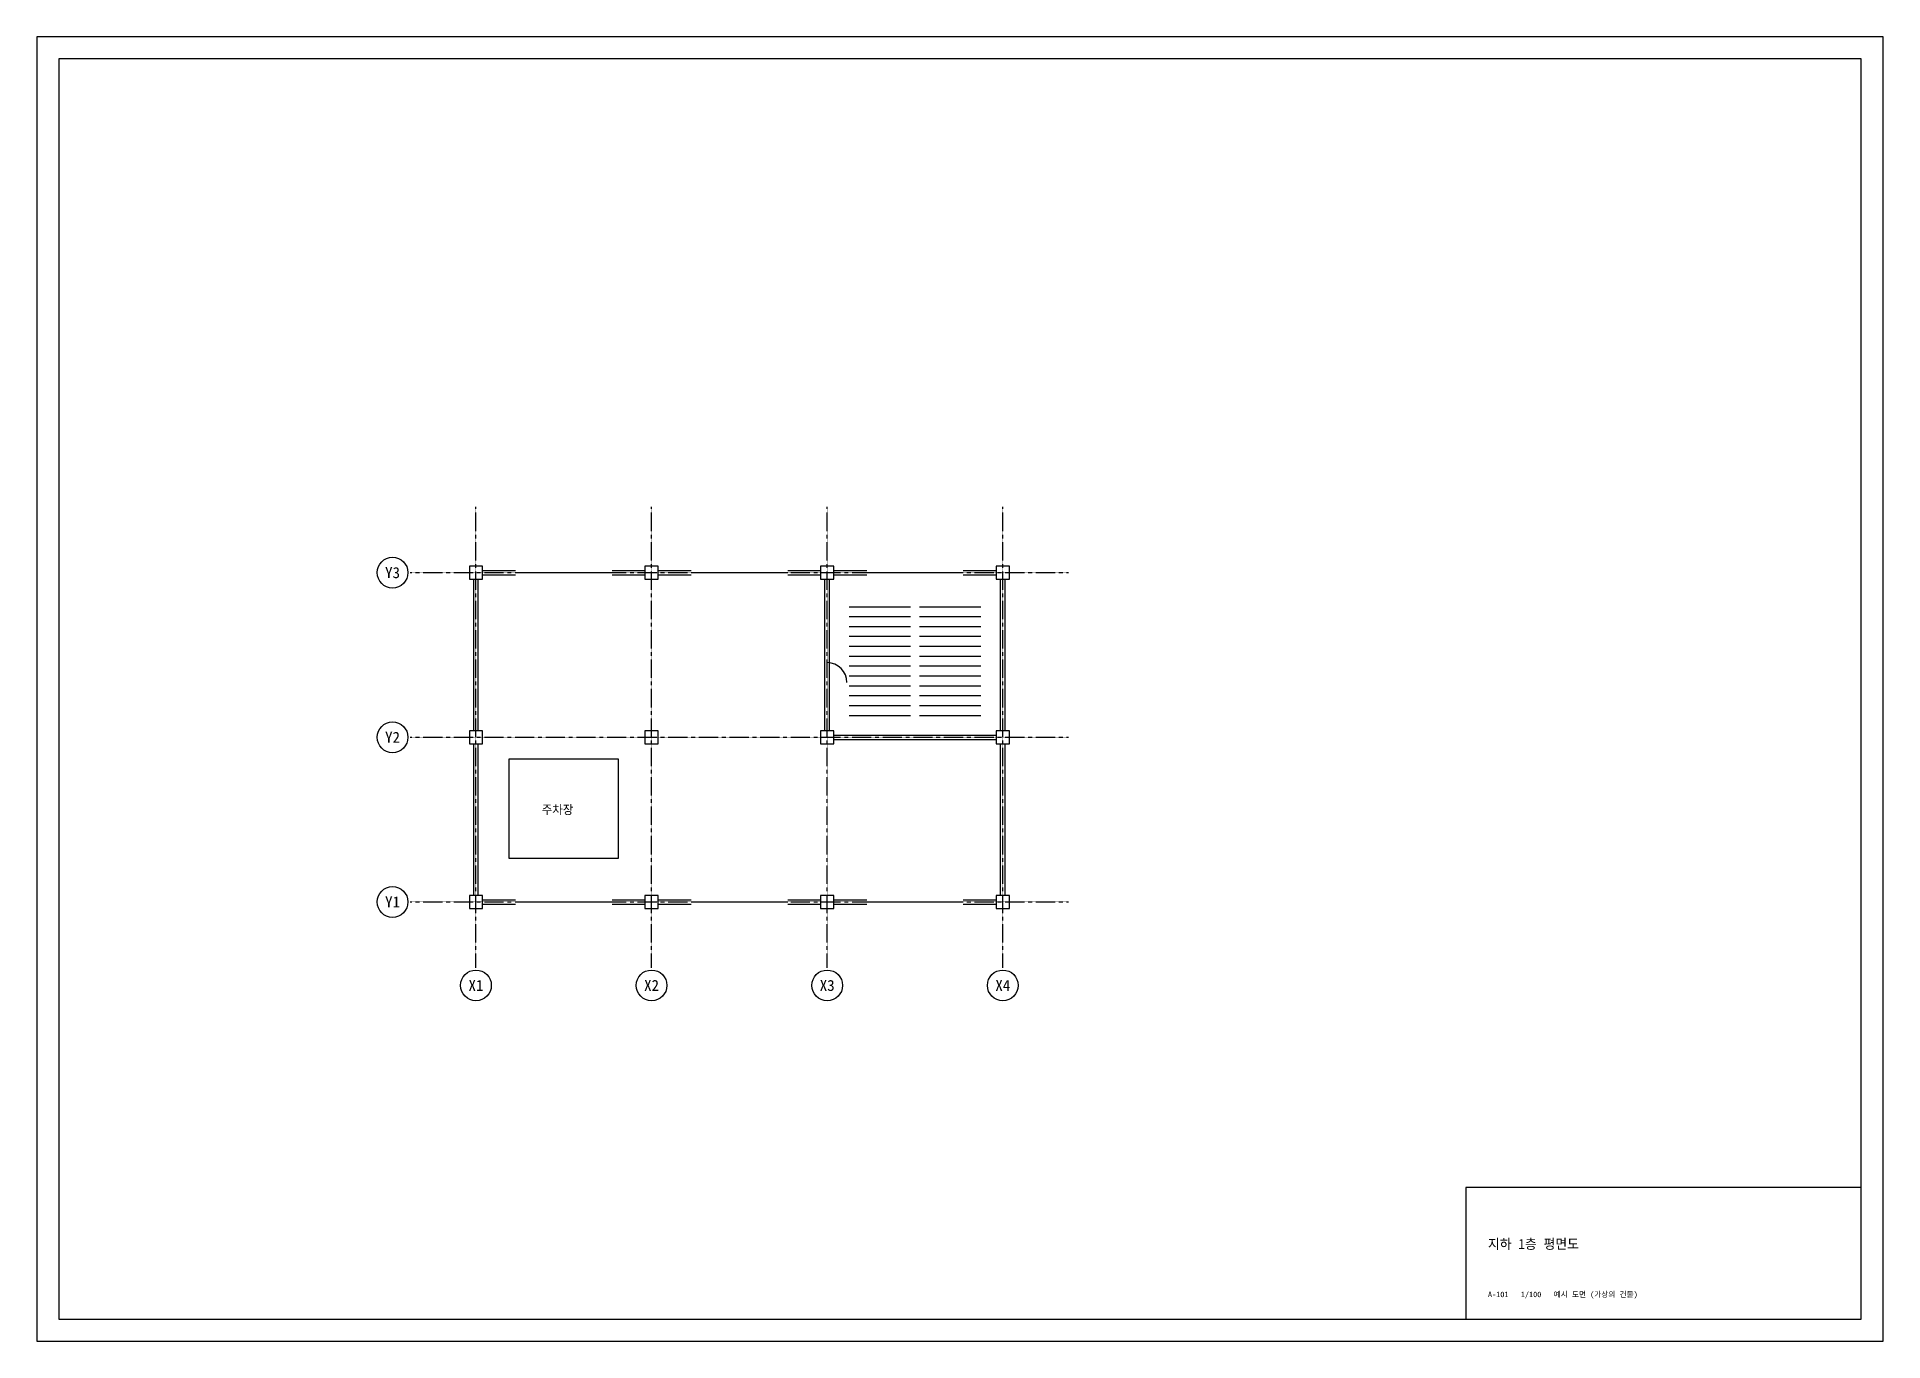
# Model space of a CAD drawing. Header units: millimetres. Extents: x 0 to 420500, y 0 to 59400.
# Drawn here: x 0 to 84100, y 0 to 59400 of the extents above; entities that cross this region are included whole.
import ezdxf
from ezdxf.enums import TextEntityAlignment as Align

# ---------------------------------------------------------------- set-up
doc = ezdxf.new("R2010")
doc.units = ezdxf.units.MM
doc.linetypes.add('CENTER', pattern=[5.08, 3.175, -0.635, 0.635, -0.635])
for name, color, linetype in [('A-COL', 2, 'Continuous'), ('A-DOOR', 3, 'Continuous'), ('A-GRID', 1, 'Continuous'), ('A-STAIR', 6, 'Continuous'), ('A-TEXT', 7, 'Continuous'), ('A-WALL', 7, 'Continuous'), ('A-WIN', 4, 'Continuous'), ('SHEET', 7, 'Continuous')]:
    doc.layers.add(name, color=color, linetype=linetype)

msp = doc.modelspace()

# ---------------------------------------------------------------- texts
at = {"layer": 'A-GRID'}
for s, p in [('Y3', (16200, 35000)), ('Y2', (16200, 27500)), ('Y1', (16200, 20000)), ('X1', (20000, 16200)), ('X2', (28000, 16200)), ('X3', (36000, 16200)), ('X4', (44000, 16200))]:
    msp.add_text(s, height=500, dxfattribs=at).set_placement(p, align=Align.MIDDLE_CENTER)
at = {"layer": 'A-TEXT'}
msp.add_text('주차장', height=400, dxfattribs=at).set_placement((23000, 24000))
at = {"layer": 'SHEET'}
for s, height, p in [('지하 1층 평면도', 450, (66100, 4200)), ('A-101   1/100   예시 도면 (가상의 건물)', 250, (66100, 2000))]:
    msp.add_text(s, height=height, dxfattribs=at).set_placement(p)

# ---------------------------------------------------------------- linework, layer by layer
at = {"layer": 'A-COL'}
for points in [[(19700, 34700), (20300, 34700), (20300, 35300), (19700, 35300)], [(27700, 34700), (28300, 34700), (28300, 35300), (27700, 35300)], [(35700, 34700), (36300, 34700), (36300, 35300), (35700, 35300)], [(43700, 34700), (44300, 34700), (44300, 35300), (43700, 35300)], [(19700, 27200), (20300, 27200), (20300, 27800), (19700, 27800)], [(27700, 27200), (28300, 27200), (28300, 27800), (27700, 27800)], [(35700, 27200), (36300, 27200), (36300, 27800), (35700, 27800)], [(43700, 27200), (44300, 27200), (44300, 27800), (43700, 27800)], [(19700, 19700), (20300, 19700), (20300, 20300), (19700, 20300)], [(27700, 19700), (28300, 19700), (28300, 20300), (27700, 20300)], [(35700, 19700), (36300, 19700), (36300, 20300), (35700, 20300)], [(43700, 19700), (44300, 19700), (44300, 20300), (43700, 20300)]]:
    msp.add_lwpolyline(points, close=True, dxfattribs=at)
at = {"layer": 'A-DOOR'}
msp.add_arc((36000, 30000), 900, 0, 90, dxfattribs=at)
at = {"layer": 'A-GRID', "linetype": 'CENTER'}
for p, q in [((20000, 17000), (20000, 38000)), ((28000, 17000), (28000, 38000)), ((36000, 17000), (36000, 38000)), ((44000, 17000), (44000, 38000)), ((17000, 35000), (47000, 35000)), ((17000, 27500), (47000, 27500)), ((17000, 20000), (47000, 20000))]:
    msp.add_line(p, q, dxfattribs=at)
at = {"layer": 'A-GRID'}
for centre in [(16200, 35000), (16200, 27500), (16200, 20000), (20000, 16200), (28000, 16200), (36000, 16200), (44000, 16200)]:
    msp.add_circle(centre, 700, dxfattribs=at)
at = {"layer": 'A-STAIR'}
for p, q in [((37000, 33450), (39800, 33450)), ((37000, 33000), (39800, 33000)), ((40200, 33450), (43000, 33450)), ((40200, 33000), (43000, 33000)), ((37000, 32550), (39800, 32550)), ((37000, 32100), (39800, 32100)), ((40200, 32550), (43000, 32550)), ((40200, 32100), (43000, 32100)), ((37000, 31650), (39800, 31650)), ((37000, 31200), (39800, 31200)), ((40200, 31650), (43000, 31650)), ((40200, 31200), (43000, 31200)), ((37000, 30750), (39800, 30750)), ((37000, 30300), (39800, 30300)), ((40200, 30750), (43000, 30750)), ((40200, 30300), (43000, 30300)), ((37000, 29850), (39800, 29850)), ((40200, 29850), (43000, 29850)), ((37000, 29400), (39800, 29400)), ((37000, 28950), (39800, 28950)), ((40200, 29400), (43000, 29400)), ((40200, 28950), (43000, 28950)), ((37000, 28500), (39800, 28500)), ((40200, 28500), (43000, 28500))]:
    msp.add_line(p, q, dxfattribs=at)
at = {"layer": 'A-TEXT'}
msp.add_lwpolyline([(21500, 22000), (26500, 22000), (26500, 26500), (21500, 26500)], close=True, dxfattribs=at)
at = {"layer": 'A-WALL'}
for p, q in [((19900, 27800), (19900, 34700)), ((20100, 27800), (20100, 34700)), ((20300, 35100), (21800, 35100)), ((20300, 34900), (21800, 34900)), ((26200, 35100), (27700, 35100)), ((26200, 34900), (27700, 34900)), ((28300, 35100), (29800, 35100)), ((28300, 34900), (29800, 34900)), ((34200, 35100), (35700, 35100)), ((34200, 34900), (35700, 34900)), ((35900, 27800), (35900, 34700)), ((36100, 27800), (36100, 34700)), ((36300, 35100), (37800, 35100)), ((36300, 34900), (37800, 34900)), ((42200, 35100), (43700, 35100)), ((42200, 34900), (43700, 34900)), ((43900, 27800), (43900, 34700)), ((44100, 27800), (44100, 34700)), ((19900, 20300), (19900, 27200)), ((20100, 20300), (20100, 27200)), ((36300, 27600), (43700, 27600)), ((36300, 27400), (43700, 27400)), ((43900, 20300), (43900, 27200)), ((44100, 20300), (44100, 27200)), ((20300, 20100), (21800, 20100)), ((20300, 19900), (21800, 19900)), ((26200, 20100), (27700, 20100)), ((26200, 19900), (27700, 19900)), ((28300, 20100), (29800, 20100)), ((28300, 19900), (29800, 19900)), ((34200, 20100), (35700, 20100)), ((34200, 19900), (35700, 19900)), ((36300, 20100), (37800, 20100)), ((36300, 19900), (37800, 19900)), ((42200, 20100), (43700, 20100)), ((42200, 19900), (43700, 19900))]:
    msp.add_line(p, q, dxfattribs=at)
at = {"layer": 'A-WIN'}
for p, q in [((21800, 35000), (26200, 35000)), ((29800, 35000), (34200, 35000)), ((37800, 35000), (42200, 35000)), ((21800, 20000), (26200, 20000)), ((29800, 20000), (34200, 20000)), ((37800, 20000), (42200, 20000))]:
    msp.add_line(p, q, dxfattribs=at)
at = {"layer": 'SHEET'}
for points in [[(0, 0), (84100, 0), (84100, 59400), (0, 59400)], [(1000, 1000), (83100, 1000), (83100, 58400), (1000, 58400)], [(65100, 1000), (83100, 1000), (83100, 7000), (65100, 7000)]]:
    msp.add_lwpolyline(points, close=True, dxfattribs=at)

msp.set_redraw_order([(e.dxf.handle, doc.entitydb.next_handle()) for e in msp.query("TEXT MTEXT ATTDEF DIMENSION ARC_DIMENSION")])  # texts and dimensions are drawn at this point

doc.saveas('drawing.dxf')
